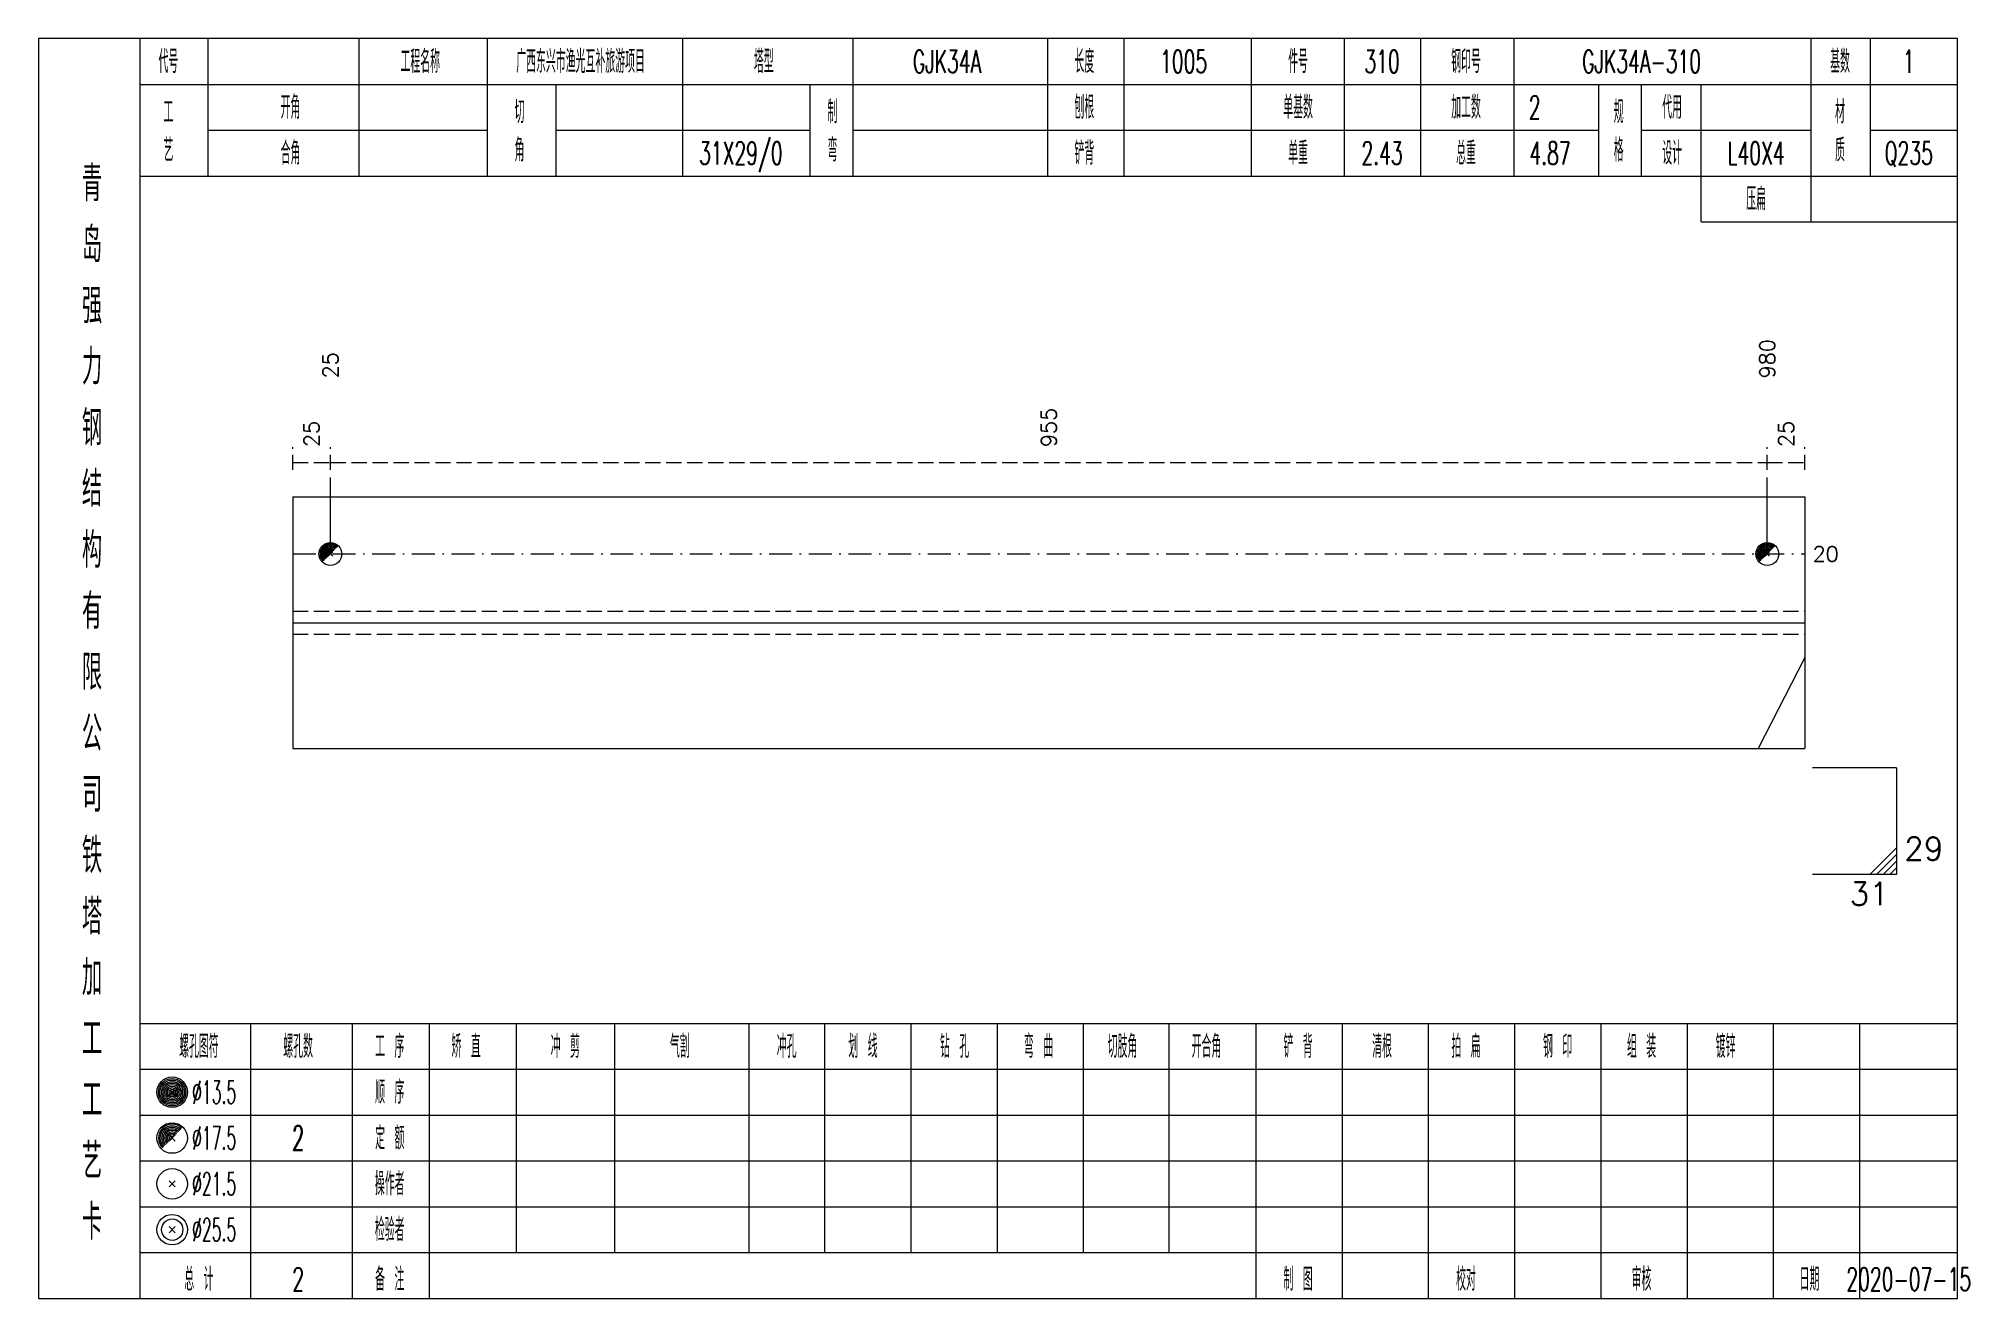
# Model space of a CAD drawing. Extents: x 0 to 2606, y -377 to 6479.
# Drawn here: x 784.2 to 1037.1, y 5600 to 5765 of the extents above; entities that cross this region are included whole.
import ezdxf
from ezdxf.enums import TextEntityAlignment as Align

# ---------------------------------------------------------------- set-up
doc = ezdxf.new("R2010")
doc.units = 0
doc.header["$MEASUREMENT"] = 0
doc.linetypes.add('一点画线', pattern=[5.2, 3, -1, 0.2, -1])
doc.linetypes.add('虚线', pattern=[2.75, 2, -0.75])
doc.layers.get('0').update_dxf_attribs({"linetype": 'CONTINUOUS', "lineweight": 25})
doc.layers.add('1', color=7, linetype='CONTINUOUS', lineweight=25)
doc.layers.add('4', color=7, linetype='CONTINUOUS', lineweight=25)
doc.styles.get("Standard").update_dxf_attribs({"font": 'simplex.shx', "width": 0.7, "height": 3, "bigfont": 'gbhzfs.shx'})

msp = doc.modelspace()

# ---------------------------------------------------------------- texts
at = {"color": 7, "linetype": 'Continuous', "lineweight": 13}
for s, p in [('980', (1010.67, 5720.5)), ('25', (822.43, 5720.5))]:
    msp.add_text(s, height=2, rotation=90, dxfattribs=at).set_placement(p, align=Align.MIDDLE_LEFT)
at = {"color": 8, "linetype": 'Continuous', "lineweight": 9}
for s, p in [('25', (819.96, 5711.5)), ('955', (916.55, 5711.5)), ('25', (1013.14, 5711.5))]:
    msp.add_text(s, height=2, rotation=90, dxfattribs=at).set_placement(p, align=Align.MIDDLE_LEFT)
at = {"color": 7, "linetype": 'Continuous', "lineweight": 13}
msp.add_text('20', height=2, dxfattribs=at).set_placement((1016.6, 5697.5), align=Align.MIDDLE_LEFT)
msp.add_text('29', height=3, dxfattribs=at).set_placement((1028.6, 5656.5), align=Align.BOTTOM_LEFT)
msp.add_text('31', height=3, dxfattribs=at).set_placement((1026.6, 5654.5), align=Align.TOP_RIGHT)
at = {"layer": '4', "color": 1, "linetype": 'Continuous', "lineweight": 13}
for s, height, width, p in [('代号', 3, 0.6, (801.2, 5762)), ('工程名称', 3, 0.6, (834.2, 5762)), ('广西东兴市渔光互补旅游项目', 3, 0.6, (855.2, 5762)), ('塔型', 3, 0.6, (879.2, 5762)), ('GJK34A', 3, 0.6, (903.2, 5762)), ('长度', 3, 0.6, (921.2, 5762)), ('1005', 3, 0.6, (934.2, 5762)), ('件号', 3, 0.6, (949.2, 5762)), ('310', 3, 0.6, (960.2, 5762)), ('钢印号', 3, 0.6, (971.2, 5762)), ('GJK34A-310', 3, 0.6, (994.2, 5762)), ('基数', 3, 0.6, (1020.2, 5762)), ('1', 3, 0.6, (1029.2, 5762)), ('开角', 3, 0.6, (817.2, 5756)), ('切', 3, 0.6, (847.2, 5755.4)), ('制', 3, 0.6, (888.2, 5755.4)), ('刨根', 3, 0.6, (921.2, 5756)), ('单基数', 3, 0.6, (949.2, 5756)), ('加工数', 3, 0.6, (971.2, 5756)), ('2', 3, 0.6, (980.2, 5756)), ('规', 3, 0.6, (991.2, 5755.4)), ('代用', 3, 0.6, (998.2, 5756)), ('材', 3, 0.6, (1020.2, 5755.4)), ('工', 3, 0.6, (801.2, 5755.4)), ('艺', 3, 0.6, (801.2, 5750.4)), ('角', 3, 0.6, (847.2, 5750.4)), ('31X29/0', 3, 0.6, (876.2, 5750)), ('弯', 3, 0.6, (888.2, 5750.4)), ('格', 3, 0.6, (991.2, 5750.4)), ('质', 3, 0.6, (1020.2, 5750.4)), ('合角', 3, 0.6, (817.2, 5750)), ('铲背', 3, 0.6, (921.2, 5750)), ('单重', 3, 0.6, (949.2, 5750)), ('2.43', 3, 0.6, (960.2, 5750)), ('总重', 3, 0.6, (971.2, 5750)), ('4.87', 3, 0.6, (982.2, 5750)), ('设计', 3, 0.6, (998.2, 5750)), ('L40X4', 3, 0.6, (1009.2, 5750)), ('Q235', 3, 0.6, (1029.2, 5750)), ('青', 4.6, 0.8, (791.2, 5746)), ('压扁', 3, 0.6, (1009.2, 5744)), ('岛', 4.6, 0.8, (791.2, 5738)), ('强', 4.6, 0.8, (791.2, 5730)), ('力', 4.6, 0.8, (791.2, 5722)), ('钢', 4.6, 0.8, (791.2, 5714)), ('结', 4.6, 0.8, (791.2, 5706)), ('构', 4.6, 0.8, (791.2, 5698)), ('有', 4.6, 0.8, (791.2, 5690)), ('限', 4.6, 0.8, (791.2, 5682)), ('公', 4.6, 0.8, (791.2, 5674)), ('司', 4.6, 0.8, (791.2, 5666)), ('铁', 4.6, 0.8, (791.2, 5658)), ('塔', 4.6, 0.8, (791.2, 5650)), ('加', 4.6, 0.8, (791.2, 5642)), ('工', 4.6, 0.8, (791.2, 5634)), ('螺孔图符', 3, 0.6, (805.2, 5633)), ('螺孔数', 3, 0.6, (818.2, 5633)), ('工 序', 3, 0.6, (830.2, 5633)), ('矫 直', 3, 0.6, (840.2, 5633)), ('冲 剪', 3, 0.6, (853.2, 5633)), ('气割', 3, 0.6, (868.2, 5633)), ('冲孔', 3, 0.6, (882.2, 5633)), ('划 线', 3, 0.6, (892.2, 5633)), ('钻 孔', 3, 0.6, (904.2, 5633)), ('弯 曲', 3, 0.6, (915.2, 5633)), ('切肢角', 3, 0.6, (926.2, 5633)), ('开合角', 3, 0.6, (937.2, 5633)), ('铲 背', 3, 0.6, (949.2, 5633)), ('清根', 3, 0.6, (960.2, 5633)), ('拍 扁', 3, 0.6, (971.2, 5633)), ('钢 印', 3, 0.6, (983.2, 5633)), ('组 装', 3, 0.6, (994.2, 5633)), ('镀锌', 3, 0.6, (1005.2, 5633)), ('工', 4.6, 0.8, (791.2, 5626)), ('%%C13.5', 3, 0.5, (807.2, 5627)), ('顺 序', 3, 0.6, (830.2, 5627)), ('艺', 4.6, 0.8, (791.2, 5618)), ('%%C17.5', 3, 0.5, (807.2, 5621)), ('2', 3.2, 0.6, (818.2, 5621)), ('定 额', 3, 0.6, (830.2, 5621)), ('%%C21.5', 3, 0.5, (807.2, 5615)), ('操作者', 3, 0.6, (830.2, 5615)), ('卡', 4.6, 0.8, (791.2, 5610)), ('%%C25.5', 3, 0.5, (807.2, 5609)), ('检验者', 3, 0.6, (830.2, 5609)), ('总 计', 3, 0.6, (805.2, 5602.5)), ('2', 3, 0.6, (818.2, 5602.5)), ('备 注', 3, 0.6, (830.2, 5602.5)), ('制 图', 3, 0.6, (949.2, 5602.5)), ('校对', 3, 0.6, (971.2, 5602.5)), ('审核', 3, 0.6, (994.2, 5602.5)), ('日期', 3, 0.6, (1016.2, 5602.5)), ('2020-07-15', 3, 0.6, (1029.2, 5602.5))]:
    msp.add_text(s, height=height, dxfattribs=dict(at, width=width)).set_placement(p, align=Align.MIDDLE_CENTER)

# ---------------------------------------------------------------- linework, layer by layer
at = {"color": 8, "linetype": '虚线', "lineweight": 9}
for p, q in [((817.5, 5708.5), (817.5, 5711.5)), ((817.5, 5709.5), (822.43, 5709.5)), ((822.43, 5708.5), (822.43, 5711.5)), ((822.43, 5708.5), (822.43, 5711.5)), ((822.43, 5709.5), (1010.67, 5709.5)), ((1010.67, 5708.5), (1010.67, 5711.5)), ((1010.67, 5708.5), (1010.67, 5711.5)), ((1010.67, 5709.5), (1015.6, 5709.5)), ((1015.6, 5708.5), (1015.6, 5711.5))]:
    msp.add_line(p, q, dxfattribs=at)
at = {"color": 7, "linetype": 'Continuous', "lineweight": 13}
for p, q in [((822.43, 5697.5), (822.43, 5707.5)), ((1010.67, 5697.5), (1010.67, 5707.5)), ((1015.6, 5683.96), (1009.49, 5672)), ((1027.6, 5669.5), (1016.6, 5669.5)), ((1027.6, 5669.5), (1027.6, 5655.5)), ((1024.1, 5655.5), (1027.6, 5659)), ((1024.97, 5655.5), (1027.6, 5658.12)), ((1025.85, 5655.5), (1027.6, 5657.25)), ((1026.72, 5655.5), (1027.6, 5656.38)), ((1027.6, 5655.5), (1016.6, 5655.5))]:
    msp.add_line(p, q, dxfattribs=at)
at = {"color": 7, "linetype": 'Continuous', "lineweight": 18}
for p, q in [((817.5, 5705), (817.5, 5672)), ((817.5, 5705), (1015.6, 5705)), ((1015.6, 5705), (1015.6, 5672)), ((817.5, 5688.5), (1015.6, 5688.5))]:
    msp.add_line(p, q, dxfattribs=at)
at = {"color": 3, "linetype": '一点画线', "lineweight": 13}
msp.add_line((817.5, 5697.5), (1015.6, 5697.5), dxfattribs=at)
at = {"color": 7, "linetype": 'Continuous', "lineweight": 0}
for p, q in [((822.13, 5697.2), (822.73, 5697.8)), ((822.13, 5697.8), (822.73, 5697.2)), ((1010.37, 5697.2), (1010.97, 5697.8)), ((1010.37, 5697.8), (1010.97, 5697.2))]:
    msp.add_line(p, q, dxfattribs=at)
at = {"color": 1, "linetype": '虚线', "lineweight": 18}
for p, q in [((817.5, 5690), (1015.6, 5690)), ((817.5, 5687), (1015.6, 5687))]:
    msp.add_line(p, q, dxfattribs=at)
at = {"color": 7, "linetype": 'Continuous', "lineweight": 13}
for centre in [(822.43, 5697.5), (1010.67, 5697.5)]:
    msp.add_circle(centre, 1.5, dxfattribs=at)
for centre, radius in [((822.43, 5697.5), 1.35), ((822.43, 5697.5), 1.2), ((822.43, 5697.5), 1.05), ((822.43, 5697.5), 0.9), ((822.43, 5697.5), 0.75), ((822.43, 5697.5), 0.6), ((822.43, 5697.5), 0.45), ((822.43, 5697.5), 0.3), ((822.43, 5697.5), 0.15), ((1010.67, 5697.5), 1.35), ((1010.67, 5697.5), 1.2), ((1010.67, 5697.5), 1.05), ((1010.67, 5697.5), 0.9), ((1010.67, 5697.5), 0.75), ((1010.67, 5697.5), 0.6), ((1010.67, 5697.5), 0.45), ((1010.67, 5697.5), 0.3), ((1010.67, 5697.5), 0.15)]:
    msp.add_arc(centre, radius, 45, 225, dxfattribs=at)
at = {"layer": '1', "color": 7, "linetype": 'Continuous', "lineweight": 18}
msp.add_line((817.5, 5672), (1015.6, 5672), dxfattribs=at)
at = {"layer": '4', "color": 1, "linetype": 'Continuous', "lineweight": 18}
for p, q in [((797.5, 5600), (797.5, 5765)), ((806.4, 5747), (806.4, 5765)), ((826.2, 5747), (826.2, 5765)), ((843, 5747), (843, 5765)), ((868.6, 5747), (868.6, 5765)), ((890.9, 5747), (890.9, 5765)), ((916.4, 5747), (916.4, 5765)), ((926.4, 5747), (926.4, 5765)), ((943.1, 5747), (943.1, 5765)), ((955.3, 5747), (955.3, 5765)), ((965.3, 5747), (965.3, 5765)), ((977.5, 5747), (977.5, 5765)), ((1016.4, 5741), (1016.4, 5765)), ((1024.2, 5747), (1024.2, 5765)), ((797.5, 5759), (1035.6, 5759)), ((852, 5747), (852, 5759)), ((885.3, 5747), (885.3, 5759)), ((988.6, 5747), (988.6, 5759)), ((994.2, 5747), (994.2, 5759)), ((1002, 5741), (1002, 5759)), ((806.4, 5753), (843, 5753)), ((852, 5753), (885.3, 5753)), ((890.9, 5753), (988.6, 5753)), ((994.2, 5753), (1016.4, 5753)), ((1024.2, 5753), (1035.6, 5753)), ((797.5, 5747), (1035.6, 5747)), ((1002, 5741), (1035.6, 5741)), ((797.5, 5636), (1035.6, 5636)), ((812, 5600), (812, 5636)), ((825.3, 5600), (825.3, 5636)), ((835.4, 5600), (835.4, 5636)), ((846.8, 5606), (846.8, 5636)), ((859.7, 5606), (859.7, 5636)), ((877.3, 5606), (877.3, 5636)), ((887.2, 5606), (887.2, 5636)), ((898.5, 5606), (898.5, 5636)), ((909.8, 5606), (909.8, 5636)), ((921.1, 5606), (921.1, 5636)), ((932.3, 5606), (932.3, 5636)), ((943.7, 5606), (943.7, 5636)), ((955, 5606), (955, 5636)), ((966.3, 5606), (966.3, 5636)), ((977.6, 5606), (977.6, 5636)), ((988.9, 5606), (988.9, 5636)), ((1000.2, 5606), (1000.2, 5636)), ((1011.5, 5606), (1011.5, 5636)), ((1022.8, 5606), (1022.8, 5636)), ((797.5, 5630), (1035.6, 5630)), ((797.5, 5624), (1035.6, 5624)), ((797.5, 5618), (1035.6, 5618)), ((797.5, 5612), (1035.6, 5612)), ((797.5, 5606), (1035.6, 5606)), ((943.7, 5600), (943.7, 5606)), ((955, 5600), (955, 5606)), ((966.3, 5600), (966.3, 5606)), ((977.6, 5600), (977.6, 5606)), ((988.9, 5600), (988.9, 5606)), ((1000.2, 5600), (1000.2, 5606)), ((1011.5, 5600), (1011.5, 5606)), ((1022.8, 5600), (1022.8, 5606))]:
    msp.add_line(p, q, dxfattribs=at)
at = {"layer": '4', "color": 7, "linetype": 'Continuous', "lineweight": 13}
for p, q in [((801.5, 5626.8), (801.9, 5627.2)), ((801.9, 5626.8), (801.5, 5627.2)), ((801.3, 5614.6), (802.1, 5615.4)), ((802.1, 5614.6), (801.3, 5615.4)), ((801.3, 5608.6), (802.1, 5609.4)), ((802.1, 5608.6), (801.3, 5609.4))]:
    msp.add_line(p, q, dxfattribs=at)
at = {"layer": '4', "color": 7, "linetype": 'Continuous', "lineweight": 0}
for p, q in [((801.3, 5620.6), (802.1, 5621.4)), ((801.3, 5621.4), (802.1, 5620.6))]:
    msp.add_line(p, q, dxfattribs=at)
at = {"layer": '4', "color": 1, "linetype": 'Continuous', "lineweight": 18}
msp.add_lwpolyline([(784.2, 5765), (784.2, 5600), (1035.6, 5600), (1035.6, 5765)], close=True, dxfattribs=at)
at = {"layer": '4', "color": 7, "linetype": 'Continuous', "lineweight": 13}
for centre, radius in [((801.7, 5627), 2), ((801.7, 5627), 1.8), ((801.7, 5627), 1.6), ((801.7, 5627), 1.4), ((801.7, 5627), 1.2), ((801.7, 5627), 1), ((801.7, 5627), 0.8), ((801.7, 5627), 0.6), ((801.7, 5627), 0.4), ((801.7, 5627), 0.2), ((801.7, 5621), 2), ((801.7, 5615), 2), ((801.7, 5609), 2), ((801.7, 5609), 1.4)]:
    msp.add_circle(centre, radius, dxfattribs=at)
for radius in [1.8, 1.6, 1.4, 1.2, 1, 0.8, 0.6, 0.4, 0.2]:
    msp.add_arc((801.7, 5621), radius, 45, 225, dxfattribs=at)

msp.set_redraw_order([(e.dxf.handle, doc.entitydb.next_handle()) for e in msp.query("TEXT MTEXT ATTDEF DIMENSION ARC_DIMENSION")])  # texts and dimensions are drawn at this point

doc.saveas('drawing.dxf')
